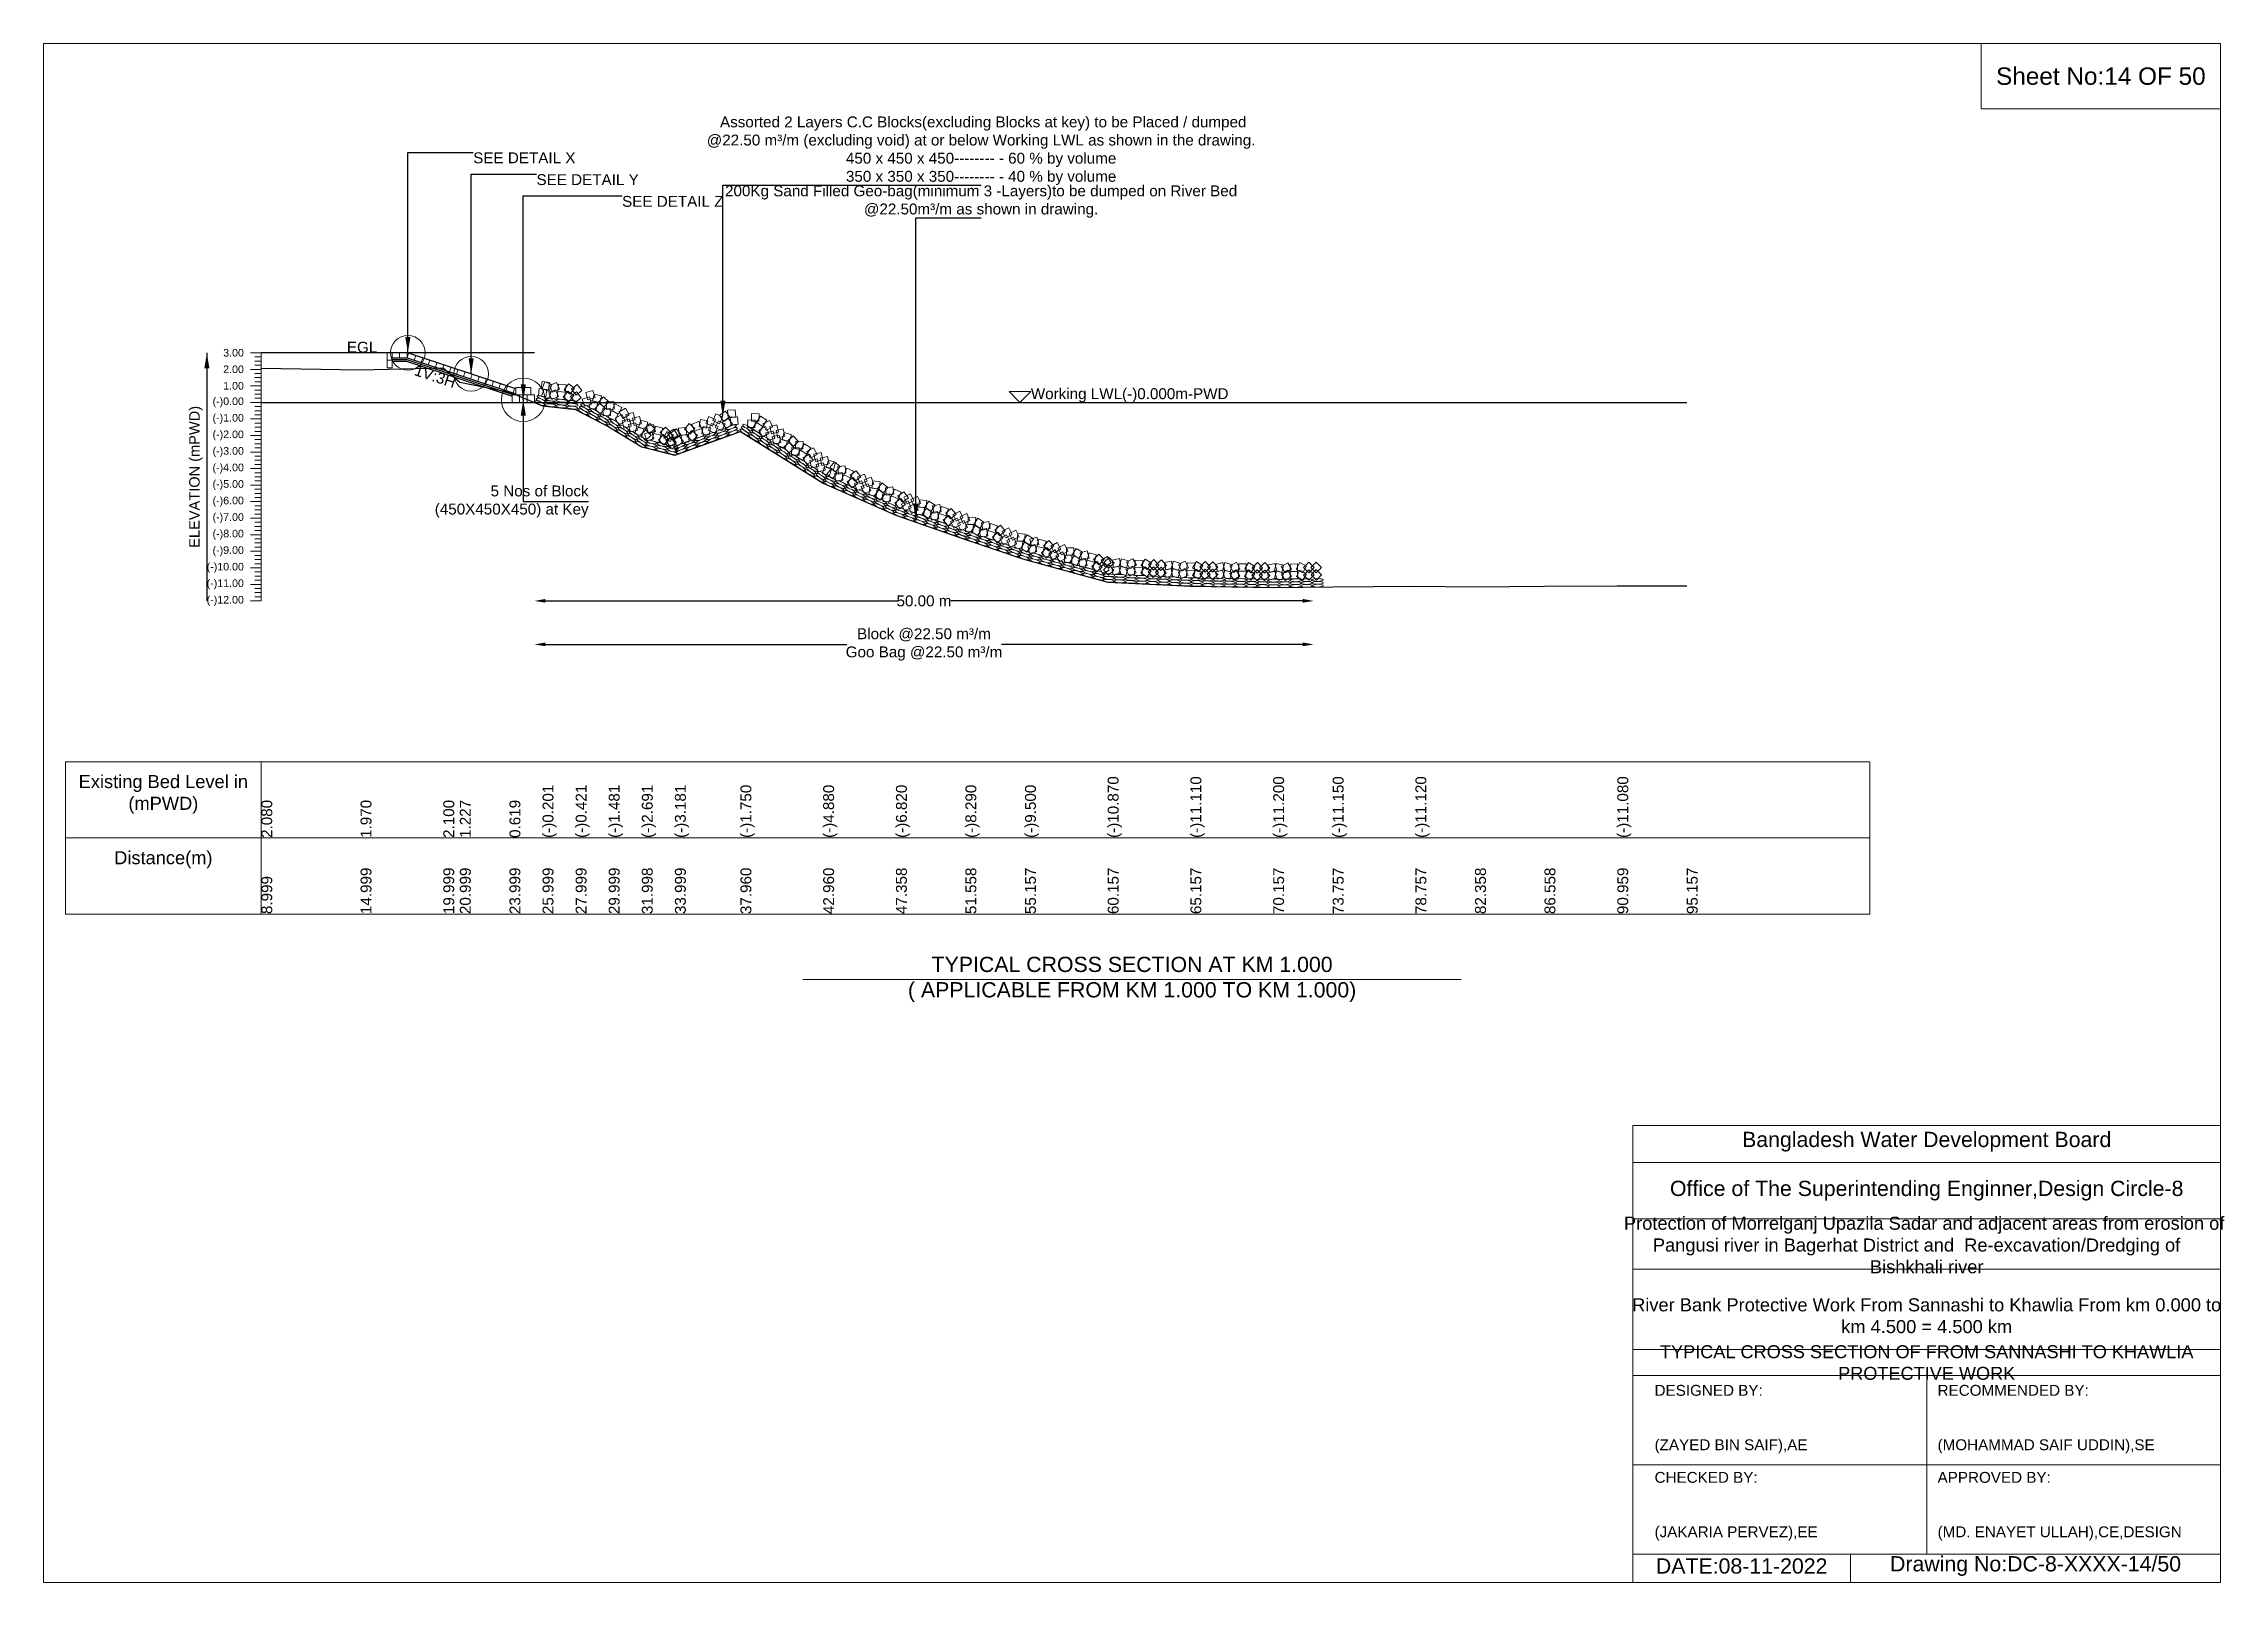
# Model space of a CAD drawing. Header units: inches. Extents: x 89000 to 845017, y -7071 to 0.
# Drawn here: x 295000 to 305017, y -7071 to 0 of the extents above; entities that cross this region are included whole.
import ezdxf

# ---------------------------------------------------------------- set-up
doc = ezdxf.new("R2010")
doc.units = ezdxf.units.IN
doc.header["$LTSCALE"] = 7
doc.header["$MEASUREMENT"] = 0
doc.header["$PDMODE"] = 3
for name, color, linetype, lineweight in [('Cross section Data Border', 7, 'Continuous', 9), ('Cross Section Labels', 7, 'Continuous', 9), ('Existing_Bed_Level for Xsection', 7, 'Continuous', 25), ('Long Section Labels', 7, 'Continuous', 9)]:
    doc.layers.add(name, color=color, linetype=linetype, lineweight=lineweight)
doc.styles.get("Standard").update_dxf_attribs({"font": 'arial.ttf'})
doc.dimstyles.new('Appron Lebeling Style', dxfattribs={"dimtxt": 50, "dimasz": 50, "dimexe": 0.18, "dimexo": 0.0625, "dimgap": 0.09, "dimtad": 0, "dimtih": 1, "dimtoh": 1, "dimdec": 4, "dimzin": 0, "dimdsep": 46, "dimtxsty": 'Standard', "dimcen": 0.09, "dimse1": 1, "dimse2": 1, "dimadec": 0, "dimazin": 0, "dimtfac": 1, "dimtdec": 4, "dimtofl": 0, "dimtmove": 0, "dimatfit": 3, "dimfxl": 1, "dimtolj": 1, "dimtzin": 0, "dimarcsym": 0})
doc.dimstyles.get("Standard").update_dxf_attribs({"dimtxt": 0.18, "dimasz": 0.18, "dimexe": 0.18, "dimexo": 0.0625, "dimgap": 0.09, "dimtad": 0, "dimtih": 1, "dimtoh": 1, "dimdec": 4, "dimzin": 0, "dimdsep": 46, "dimtxsty": 'Standard', "dimcen": 0.09, "dimadec": 0, "dimazin": 0, "dimtfac": 1, "dimtdec": 4, "dimtofl": 0, "dimtmove": 0, "dimatfit": 3, "dimfxl": 1, "dimtolj": 1, "dimtzin": 0, "dimarcsym": 0})

msp = doc.modelspace()

# ---------------------------------------------------------------- texts
at = {"layer": 'Cross section Data Border', "char_height": 60, "width": 800, "attachment_point": 5}
for s, insert in [('Existing Bed Level in (mPWD)', (295550, -3450)), ('Distance(m)', (295550, -3750))]:
    msp.add_mtext(s, dxfattribs=dict(at, insert=insert))
at = {"layer": 'Cross Section Labels'}
for s, insert, char_height, attachment_point in [('Sheet No:14 OF 50', (304450, -150), 80, 5), (' Assorted 2 Layers C.C Blocks(excluding Blocks at key) to be Placed / dumped^J@22.50 m³/m (excluding void) at or below Working LWL as shown in the drawing.^J450 x 450 x 450-------- - 60 % by volume^J350 x 350 x 350-------- - 40 % by volume', (299306.46058, -650), 50, 8), ('SEE DETAIL X', (296973.30439, -500), 50, 1), ('SEE DETAIL Y', (297264.00439, -600), 50, 1), ('SEE DETAIL Z', (297657.30439, -700), 50, 1), ('200Kg Sand Filled Geo-bag(minimum 3 -Layers)to be dumped on River Bed^J@22.50m³/m as shown in drawing.', (299306.46058, -800), 50, 8), ('EGL', (296532.80446, -1420.8), 50, 9), ('Working LWL(-)0.000m-PWD', (299534.70439, -1648.8), 50, 7), ('5 Nos of Block ^J(450X450X450) at Key', (297503.40439, -2104.8), 50, 6), ('TYPICAL CROSS SECTION AT KM 1.000^J( APPLICABLE FROM KM 1.000 TO KM 1.000)', (300000, -4300), 70, 5), ('Bangladesh Water Development Board', (303650, -5046), 70, 5), ('Office of The Superintending Enginner,Design Circle-8', (303650, -5271), 70, 5)]:
    msp.add_mtext(s, dxfattribs=dict(at, insert=insert, char_height=char_height, attachment_point=attachment_point))
at = {"layer": 'Cross Section Labels', "insert": (296806.63773, -1505.29997), "char_height": 50, "attachment_point": 2, "rotation": 341.565051177}
msp.add_mtext('1V:3H', dxfattribs=at)
at = {"layer": 'Cross Section Labels'}
for s, insert, char_height, width, attachment_point in [('Protection of Morrelganj Upazila Sadar and adjacent areas from erosion of  Pangusi river in Bagerhat District and  Re-excavation/Dredging of     Bishkhali river', (303650, -5521), 60, 2800, 5), ('River Bank Protective Work From Sannashi to Khawlia From km 0.000 to km 4.500 = 4.500 km', (303650, -5846), 60, 2700, 5), ('TYPICAL CROSS SECTION OF FROM SANNASHI TO KHAWLIA PROTECTIVE WORK', (303650, -6061), 59.5765532, 2800, 5), ('DESIGNED BY:^J^J^J(ZAYED BIN SAIF),AE', (302400, -6321), 50, 1400, 4), ('RECOMMENDED BY:^J^J^J(MOHAMMAD SAIF UDDIN),SE', (303700, -6321), 50, 1400, 4), ('CHECKED BY:^J^J^J(JAKARIA PERVEZ),EE', (302400, -6721), 50, 1400, 4), ('APPROVED BY:^J^J^J(MD. ENAYET ULLAH),CE,DESIGN', (303700, -6721), 50, 1400, 4), ('DATE:08-11-2022', (302800, -6996), 70, 1400, 5), ('Drawing No:DC-8-XXXX-14/50', (304150, -6996), 70, 2200, 5)]:
    msp.add_mtext(s, dxfattribs=dict(at, insert=insert, char_height=char_height, width=width, attachment_point=attachment_point))
at = {"layer": 'Long Section Labels', "char_height": 35, "attachment_point": 6}
for s, insert in [('3.00', (295920, -1420.8)), ('2.00', (295920, -1496.8)), ('1.00', (295920, -1572.8)), ('(-)0.00', (295920, -1648.8)), ('(-)1.00', (295920, -1724.8)), ('(-)2.00', (295920, -1800.8)), ('(-)3.00', (295920, -1876.8)), ('(-)4.00', (295920, -1952.8)), ('(-)5.00', (295920, -2028.8)), ('(-)6.00', (295920, -2104.8)), ('(-)7.00', (295920, -2180.8)), ('(-)8.00', (295920, -2256.8)), ('(-)10.00', (295920, -2408.8)), ('(-)9.00', (295920, -2332.8)), ('(-)11.00', (295920, -2484.8)), ('(-)12.00', (295920, -2560.8))]:
    msp.add_mtext(s, dxfattribs=dict(at, insert=insert))
at = {"layer": 'Long Section Labels', "rotation": 90}
for s, insert, char_height, attachment_point in [('ELEVATION (mPWD)', (295700, -1990.8), 48, 5), ('(-)10.870', (299887.98765, -3650), 50, 1), ('(-)11.110', (300267.98735, -3650), 50, 1), ('(-)11.200', (300647.98708, -3650), 50, 1), ('(-)11.150', (300921.59111, -3650), 50, 1), ('(-)11.150', (300921.59111, -3650), 50, 1), ('(-)11.120', (301301.59063, -3650), 50, 1), ('(-)11.120', (301301.59063, -3650), 50, 1), ('(-)11.080', (302228.89676, -3650), 50, 1), ('(-)11.080', (302228.89676, -3650), 50, 1), ('2.080', (296000, -3650), 50, 1), ('1.970', (296456.00004, -3650), 50, 1), ('2.100', (296835.96662, -3650), 50, 1), ('1.227', (296911.95446, -3650), 50, 1), ('0.619', (297139.95144, -3650), 50, 1), ('(-)0.201', (297291.96666, -3650), 50, 1), ('(-)0.421', (297443.93625, -3650), 50, 1), ('(-)1.481', (297595.95147, -3650), 50, 1), ('(-)2.691', (297747.92107, -3650), 50, 1), ('(-)3.181', (297899.93629, -3650), 50, 1), ('(-)1.750', (298201.01397, -3650), 50, 1), ('(-)4.880', (298580.98716, -3650), 50, 1), ('(-)6.820', (298915.26599, -3650), 50, 1), ('(-)8.290', (299234.44129, -3650), 50, 1), ('(-)9.500', (299507.98802, -3650), 50, 1), ('14.999', (296456.00004, -4000), 50, 1), ('19.999', (296835.96662, -4000), 50, 1), ('20.999', (296911.95446, -4000), 50, 1), ('23.999', (297139.95144, -4000), 50, 1), ('25.999', (297291.96666, -4000), 50, 1), ('27.999', (297443.93625, -4000), 50, 1), ('29.999', (297595.95147, -4000), 50, 1), ('31.998', (297747.92107, -4000), 50, 1), ('33.999', (297899.93629, -4000), 50, 1), ('37.960', (298201.01397, -4000), 50, 1), ('42.960', (298580.98716, -4000), 50, 1), ('47.358', (298915.26599, -4000), 50, 1), ('51.558', (299234.44129, -4000), 50, 1), ('55.157', (299507.98802, -4000), 50, 1), ('60.157', (299887.98765, -4000), 50, 1), ('65.157', (300267.98735, -4000), 50, 1), ('70.157', (300647.98708, -4000), 50, 1), ('73.757', (300921.59111, -4000), 50, 1), ('78.757', (301301.59063, -4000), 50, 1), ('82.358', (301575.23099, -4000), 50, 1), ('86.558', (301894.41798, -4000), 50, 1), ('90.959', (302228.89676, -4000), 50, 1), ('95.157', (302547.98618, -4000), 50, 1), ('8.999', (296000, -4000), 50, 1)]:
    msp.add_mtext(s, dxfattribs=dict(at, insert=insert, char_height=char_height, attachment_point=attachment_point))

# ---------------------------------------------------------------- blocks, each defined once
blk = doc.blocks.new('*D285')
at = {"layer": 'Cross Section Labels', "color": 0, "lineweight": -2, "transparency": 16777216}
for p, q in [((297305, -2561), (298922, -2561)), ((300784, -2561), (299167, -2561))]:
    blk.add_line(p, q, dxfattribs=at)
at = {"layer": 'Cross Section Labels', "color": 0, "transparency": 16777216}
for points in [[(297305, -2552), (297305, -2569), (297255, -2561)], [(300784, -2552), (300784, -2569), (300834, -2561)]]:
    blk.add_solid(points, dxfattribs=at)
at = {"layer": 'Defpoints', "color": 0, "transparency": 16777216}
for p in [(297255, -1649), (300834, -2497), (300834, -2561)]:
    blk.add_point(p, dxfattribs=at)
at = {"layer": 'Cross Section Labels', "color": 0, "transparency": 16777216, "insert": (299044, -2561), "char_height": 50, "attachment_point": 5}
blk.add_mtext('\\A1;50.00 m', dxfattribs=at)
blk = doc.blocks.new('*D286')
at = {"layer": 'Cross Section Labels', "color": 0, "lineweight": -2, "transparency": 16777216}
for p, q in [((297305, -2761), (298689, -2761)), ((300784, -2761), (299400, -2761))]:
    blk.add_line(p, q, dxfattribs=at)
at = {"layer": 'Cross Section Labels', "color": 0, "transparency": 16777216}
for points in [[(297305, -2752), (297305, -2769), (297255, -2761)], [(300784, -2752), (300784, -2769), (300834, -2761)]]:
    blk.add_solid(points, dxfattribs=at)
at = {"layer": 'Defpoints', "color": 0, "transparency": 16777216}
for p in [(297255, -1649), (300834, -2497), (300834, -2761)]:
    blk.add_point(p, dxfattribs=at)
at = {"layer": 'Cross Section Labels', "color": 0, "transparency": 16777216, "insert": (299044, -2761), "char_height": 50, "attachment_point": 5}
blk.add_mtext('\\A1;Block @22.50 m³/m ^JGoo Bag @22.50 m³/m ', dxfattribs=at)

# ---------------------------------------------------------------- dimensions: what is measured, and where the dimension line sits
at = {"layer": 'Cross Section Labels'}
for base, text, picture, middle in [((300833.61161, -2560.8), '50.00 m', '*D285', (299044.158, -2560.8)), ((300833.61161, -2760.8), 'Block @22.50 m³/m ^JGoo Bag @22.50 m³/m ', '*D286', (299044.158, -2760.8))]:
    dim = msp.add_linear_dim(base=base, p1=(297254.70439, -1648.8), p2=(300833.61161, -2497.42192), text=text, dimstyle='Appron Lebeling Style', dxfattribs=at)
    dim.commit()
    dim.dimension.update_dxf_attribs({"geometry": picture, "text_midpoint": middle})

# ---------------------------------------------------------------- linework, layer by layer
at = {"layer": 'Cross section Data Border'}
msp.add_lwpolyline([(295100, -3300), (303389.03481, -3300), (303389.03481, -4000), (295100, -4000)], close=True, dxfattribs=at)
for points in [[(296000, -3300), (296000, -4000)], [(295100, -3650), (303389.03481, -3650)]]:
    msp.add_lwpolyline(points, dxfattribs=at)
at = {"layer": 'Cross Section Labels'}
for points in [[(295000, 0), (305000, 0), (305000, -7071), (295000, -7071)], [(303900, 0), (305000, 0), (305000, -300), (303900, -300)], [(299484.70439, -1648.8), (299534.70439, -1598.8), (299434.70439, -1598.8)]]:
    msp.add_lwpolyline(points, close=True, dxfattribs=at)
for points in [[(298488, -4300), (300000, -4300), (301512, -4300)], [(302300, -7071), (302300, -4971), (305000, -4971)], [(302300, -5141), (305000, -5141)], [(302300, -5401), (305000, -5401)], [(302300, -5631), (305000, -5631)], [(302300, -6001), (305000, -6001)], [(302300, -6121), (305000, -6121)], [(303650, -6121), (303650, -6941)], [(302300, -6531), (305000, -6531)], [(302300, -6941), (305000, -6941)], [(303300, -6941), (303300, -7071)]]:
    msp.add_lwpolyline(points, dxfattribs=at)
for centre, radius in [((296673.30439, -1420.8), 80), ((296964.00439, -1517.7), 80), ((297203.40439, -1637.4), 100)]:
    msp.add_circle(centre, radius, dxfattribs=at)
at = {"layer": 'Existing_Bed_Level for Xsection'}
for points in [[(297254.70439, -1420.8), (296000, -1420.8)], [(296000, -1490.72), (296456.00004, -1499.08), (296835.96662, -1489.2), (296911.95446, -1555.548), (297139.95144, -1601.756), (297291.96666, -1664.076), (297443.93625, -1680.796), (297595.95147, -1761.356), (297747.92107, -1853.316), (297899.93629, -1890.556), (298201.01397, -1781.8), (298580.98716, -2019.68), (298915.26599, -2167.12), (299234.44129, -2278.84), (299507.98802, -2370.8), (299887.98765, -2474.92), (300267.98735, -2493.16), (300647.98708, -2500), (300921.59111, -2496.2), (301301.59063, -2493.92), (301575.23099, -2496.2), (301894.41798, -2493.92), (302228.89676, -2490.88), (302547.98618, -2490.88)], [(297169.20439, -1586.1), (296676.81445, -1421.97002), (296673.30439, -1420.8), (296669.60446, -1420.8), (296601.20446, -1420.8)], [(296601.20446, -1443.6), (296669.60446, -1443.6), (297169.20439, -1610.13331)], [(296601.20446, -1451.2), (296668.37115, -1451.2), (297158.57115, -1614.6)], [(296601.20446, -1458.8), (296667.13784, -1458.8), (297152.10439, -1620.45552)], [(296000, -1648.8), (302547.98618, -1648.8)]]:
    msp.add_lwpolyline(points, dxfattribs=at)
at = {"layer": 'Long Section Labels'}
for points in [[(296000, -1420.8), (295950, -1420.8)], [(296000, -1496.8), (295950, -1496.8)], [(296000, -1439.8), (295970, -1439.8)], [(296000, -1458.8), (295970, -1458.8)], [(296000, -1477.8), (295970, -1477.8)], [(296000, -2560.8), (296000, -2484.8), (296000, -2408.8), (296000, -2332.8), (296000, -2256.8), (296000, -2180.8), (296000, -2104.8), (296000, -2028.8), (296000, -1952.8), (296000, -1876.8), (296000, -1800.8), (296000, -1724.8), (296000, -1648.8), (296000, -1572.8), (296000, -1496.8), (296000, -1420.8)], [(296000, -1572.8), (295950, -1572.8)], [(296000, -1515.8), (295970, -1515.8)], [(296000, -1534.8), (295970, -1534.8)], [(296000, -1553.8), (295970, -1553.8)], [(296000, -1591.8), (295970, -1591.8)], [(296000, -1648.8), (295950, -1648.8)], [(296000, -1610.8), (295970, -1610.8)], [(296000, -1629.8), (295970, -1629.8)], [(296000, -1667.8), (295970, -1667.8)], [(296000, -1686.8), (295970, -1686.8)], [(296000, -1724.8), (295950, -1724.8)], [(296000, -1800.8), (295950, -1800.8)], [(296000, -1705.8), (295970, -1705.8)], [(296000, -1743.8), (295970, -1743.8)], [(296000, -1762.8), (295970, -1762.8)], [(296000, -1781.8), (295970, -1781.8)], [(296000, -1876.8), (295950, -1876.8)], [(296000, -1819.8), (295970, -1819.8)], [(296000, -1838.8), (295970, -1838.8)], [(296000, -1857.8), (295970, -1857.8)], [(296000, -1895.8), (295970, -1895.8)], [(296000, -1952.8), (295950, -1952.8)], [(296000, -1914.8), (295970, -1914.8)], [(296000, -1933.8), (295970, -1933.8)], [(296000, -1971.8), (295970, -1971.8)], [(296000, -1990.8), (295970, -1990.8)], [(296000, -2028.8), (295950, -2028.8)], [(296000, -2009.8), (295970, -2009.8)], [(296000, -2047.8), (295970, -2047.8)], [(296000, -2066.8), (295970, -2066.8)], [(296000, -2085.8), (295970, -2085.8)], [(296000, -2104.8), (295950, -2104.8)], [(296000, -2180.8), (295950, -2180.8)], [(296000, -2123.8), (295970, -2123.8)], [(296000, -2142.8), (295970, -2142.8)], [(296000, -2161.8), (295970, -2161.8)], [(296000, -2199.8), (295970, -2199.8)], [(296000, -2256.8), (295950, -2256.8)], [(296000, -2218.8), (295970, -2218.8)], [(296000, -2237.8), (295970, -2237.8)], [(296000, -2275.8), (295970, -2275.8)], [(296000, -2294.8), (295970, -2294.8)], [(296000, -2332.8), (295950, -2332.8)], [(296000, -2313.8), (295970, -2313.8)], [(296000, -2351.8), (295970, -2351.8)], [(296000, -2370.8), (295970, -2370.8)], [(296000, -2389.8), (295970, -2389.8)], [(296000, -2408.8), (295950, -2408.8)], [(296000, -2484.8), (295950, -2484.8)], [(296000, -2427.8), (295970, -2427.8)], [(296000, -2446.8), (295970, -2446.8)], [(296000, -2465.8), (295970, -2465.8)], [(296000, -2503.8), (295970, -2503.8)], [(296000, -2560.8), (295950, -2560.8)], [(296000, -2522.8), (295970, -2522.8)], [(296000, -2541.8), (295970, -2541.8)]]:
    msp.add_lwpolyline(points, dxfattribs=at)
for points in [[(296601.20446, -1420.8), (296578.40446, -1420.8), (296578.40446, -1455), (296601.20446, -1455)], [(296601.20446, -1455), (296578.40446, -1455), (296578.40446, -1489.2), (296601.20446, -1489.2)], [(296635.40446, -1420.8), (296601.20446, -1420.8), (296601.20446, -1443.6), (296635.40446, -1443.6)], [(296669.60446, -1420.8), (296635.40446, -1420.8), (296635.40446, -1443.6), (296669.60446, -1443.6)], [(296709.25942, -1432.78501), (296676.81445, -1421.97002), (296669.60446, -1443.6), (296702.04943, -1454.41499)], [(296741.70439, -1443.6), (296709.25942, -1432.78501), (296702.04943, -1454.41499), (296734.4944, -1465.22998)], [(296774.14936, -1454.41499), (296741.70439, -1443.6), (296734.4944, -1465.22998), (296766.93936, -1476.04497)], [(296806.59433, -1465.22998), (296774.14936, -1454.41499), (296766.93936, -1476.04497), (296799.38433, -1486.85996)], [(296839.0393, -1476.04497), (296806.59433, -1465.22998), (296799.38433, -1486.85996), (296831.8293, -1497.67495)], [(296871.48426, -1486.85996), (296839.0393, -1476.04497), (296831.8293, -1497.67495), (296864.27427, -1508.48994)], [(296903.92923, -1497.67495), (296871.48426, -1486.85996), (296864.27427, -1508.48994), (296896.71924, -1519.30493)], [(296936.3742, -1508.48994), (296903.92923, -1497.67495), (296896.71924, -1519.30493), (296929.16421, -1530.11992)], [(296968.81917, -1519.30493), (296936.3742, -1508.48994), (296929.16421, -1530.11992), (296961.60918, -1540.93491)], [(297001.26414, -1530.11992), (296968.81917, -1519.30493), (296961.60918, -1540.93491), (296994.05415, -1551.7499)], [(297033.70911, -1540.93491), (297001.26414, -1530.11992), (296994.05415, -1551.7499), (297026.49912, -1562.56489)], [(297066.15408, -1551.7499), (297033.70911, -1540.93491), (297026.49912, -1562.56489), (297058.94408, -1573.37988)], [(297098.59905, -1562.56489), (297066.15408, -1551.7499), (297058.94408, -1573.37988), (297091.38905, -1584.19486)], [(297131.04401, -1573.37988), (297098.59905, -1562.56489), (297091.38905, -1584.19486), (297123.83402, -1595.00985)], [(297163.48898, -1584.19486), (297131.04401, -1573.37988), (297123.83402, -1595.00985), (297156.27899, -1605.82484)], [(297203.40439, -1580.4), (297169.20439, -1580.4), (297169.20439, -1614.6), (297203.40439, -1614.6)], [(297237.60439, -1580.4), (297203.40439, -1580.4), (297203.40439, -1614.6), (297237.60439, -1614.6)], [(297310.84435, -1588.80584), (297276.92005, -1584.472), (297272.58621, -1618.3963), (297306.51051, -1622.73014)], [(297323.81712, -1557.16177), (297289.89282, -1552.82793), (297285.55898, -1586.75223), (297319.48328, -1591.08607)], [(297331.17932, -1600.03292), (297299.31332, -1587.61527), (297286.89567, -1619.48127), (297318.76167, -1631.89892)], [(297334.9195, -1566.03805), (297303.0535, -1553.6204), (297290.63585, -1585.4864), (297322.50185, -1597.90405)], [(297351.82194, -1590.96811), (297320.50319, -1604.7077), (297334.24278, -1636.02645), (297365.56153, -1622.28686)], [(297355.56212, -1556.97325), (297324.24338, -1570.71284), (297337.98297, -1602.03158), (297369.30171, -1588.29199)], [(297395.89475, -1602.11012), (297361.89989, -1598.36994), (297358.1597, -1632.36481), (297392.15457, -1636.10499)], [(297399.63494, -1568.11525), (297365.64007, -1564.37507), (297361.89989, -1598.36994), (297395.89475, -1602.11012)], [(297434.92332, -1617.29643), (297407.34088, -1597.07642), (297387.12087, -1624.65886), (297414.70331, -1644.87887)], [(297438.66351, -1583.30157), (297411.08107, -1563.08155), (297390.86105, -1590.66399), (297418.44349, -1610.88401)], [(297447.67124, -1600.68088), (297420.98002, -1622.06355), (297442.36268, -1648.75478), (297469.05391, -1627.37211)], [(297451.41143, -1566.68602), (297424.7202, -1588.06868), (297446.10287, -1614.75991), (297472.79409, -1593.37724)], [(297533.22906, -1626.18072), (297523.17197, -1593.49288), (297490.48413, -1603.54997), (297500.54122, -1636.23781)], [(297186.30439, -1614.6), (297152.10439, -1614.6), (297152.10439, -1648.8), (297186.30439, -1648.8)], [(297220.50439, -1614.6), (297186.30439, -1614.6), (297186.30439, -1648.8), (297220.50439, -1648.8)], [(297254.70439, -1614.6), (297220.50439, -1614.6), (297220.50439, -1648.8), (297254.70439, -1648.8)], [(297517.21467, -1656.39957), (297507.15758, -1623.71173), (297474.46974, -1633.76882), (297484.52683, -1666.45666)], [(297546.54924, -1648.25123), (297513.2137, -1640.61042), (297505.57289, -1673.94595), (297538.90843, -1681.58676)], [(297562.56363, -1618.03237), (297529.22809, -1610.39156), (297521.58728, -1643.7271), (297554.92282, -1651.36791)], [(297580.44723, -1676.24062), (297555.40756, -1652.94567), (297532.11261, -1677.98534), (297557.15228, -1701.28029)], [(297596.46163, -1646.02176), (297571.42195, -1622.72681), (297548.127, -1647.76648), (297573.16667, -1671.06144)], [(297602.97785, -1675.42821), (297568.79962, -1676.6483), (297570.01971, -1710.82653), (297604.19794, -1709.60644)], [(297618.99224, -1645.20935), (297584.81401, -1646.42945), (297586.0341, -1680.60768), (297620.21233, -1679.38758)], [(297639.83426, -1702.03953), (297609.6154, -1686.02514), (297593.60101, -1716.24399), (297623.81987, -1732.25838)], [(297655.84865, -1671.82067), (297625.62979, -1655.80628), (297609.6154, -1686.02514), (297639.83426, -1702.03953)], [(297689.84643, -1705.57656), (297673.34154, -1675.62279), (297643.38776, -1692.12768), (297659.89265, -1722.08145)], [(297708.40517, -1695.87301), (297675.19212, -1704.02979), (297683.34891, -1737.24285), (297716.56196, -1729.08606)], [(298118.89855, -1715.6962), (298087.93224, -1701.17975), (298073.41579, -1732.14607), (298104.38211, -1746.66251)], [(298132.57536, -1688.49588), (298104.51673, -1708.04973), (298124.07058, -1736.10837), (298152.12921, -1716.55452)], [(298176.08199, -1682.19876), (298142.00441, -1685.0899), (298144.89555, -1719.16748), (298178.97313, -1716.27633)], [(298286.55348, -1701.544), (298252.37607, -1700.30111), (298251.13318, -1734.47852), (298285.31059, -1735.72141)], [(297672.14062, -1734.83651), (297655.63573, -1704.88273), (297625.68195, -1721.38762), (297642.18684, -1751.3414)], [(297690.69937, -1725.13295), (297657.48631, -1733.28974), (297665.6431, -1766.50279), (297698.85615, -1758.34601)], [(297728.12607, -1776.03534), (297719.94283, -1742.82879), (297686.73629, -1751.01202), (297694.91952, -1784.21857)], [(297745.83187, -1746.77539), (297737.64864, -1713.56885), (297704.4421, -1721.75208), (297712.62533, -1754.95862)], [(297757.87628, -1769.5672), (297725.02884, -1760.04433), (297715.50596, -1792.89177), (297748.35341, -1802.41465)], [(297775.58209, -1740.30726), (297742.73464, -1730.78438), (297733.21177, -1763.63183), (297766.05921, -1773.15471)], [(297790.1289, -1799.43774), (297766.45351, -1774.75746), (297741.77323, -1798.43285), (297765.44862, -1823.11313)], [(297807.83471, -1770.1778), (297784.15932, -1745.49752), (297759.47904, -1769.1729), (297783.15443, -1793.85318)], [(297793.71772, -1782.97743), (297760.87579, -1792.51934), (297770.4177, -1825.36126), (297803.25962, -1815.81935)], [(297801.85525, -1749.75966), (297769.01333, -1759.30156), (297778.55524, -1792.14349), (297811.39716, -1782.60158)], [(297835.96314, -1799.76677), (297802.74536, -1791.62923), (297794.60782, -1824.847), (297827.8256, -1832.98454)], [(297844.10068, -1766.549), (297810.8829, -1758.41146), (297802.74536, -1791.62923), (297835.96314, -1799.76677)], [(297872.68037, -1819.90872), (297847.96754, -1796.26731), (297824.32614, -1820.98013), (297849.03896, -1844.62154)], [(297880.81791, -1786.69094), (297856.10508, -1763.04953), (297832.46367, -1787.76236), (297857.1765, -1811.40377)], [(297893.73796, -1797.02925), (297862.77164, -1782.5128), (297848.25519, -1813.47912), (297879.22151, -1827.99556)], [(297895.62203, -1771.87797), (297866.37235, -1789.60073), (297884.0951, -1818.85041), (297913.34479, -1801.12765)], [(297907.41477, -1769.82893), (297879.35613, -1789.38278), (297898.90998, -1817.44142), (297926.96862, -1797.88757)], [(297919.03377, -1801.99473), (297890.97514, -1821.54858), (297910.52899, -1849.60722), (297938.58762, -1830.05337)], [(297950.92139, -1763.53181), (297916.84381, -1766.42295), (297919.73495, -1800.50053), (297953.81253, -1797.60939)], [(297962.5404, -1795.69761), (297928.46282, -1798.58875), (297931.35396, -1832.66633), (297965.43154, -1829.77519)], [(297965.45922, -1746.29986), (297943.39667, -1772.43191), (297969.52872, -1794.49446), (297991.59127, -1768.36241)], [(297977.07823, -1778.46566), (297955.01568, -1804.59771), (297981.14773, -1826.66026), (298003.21028, -1800.52821)], [(298009.93317, -1736.88575), (297977.76737, -1748.50476), (297989.38638, -1780.67056), (298021.55218, -1769.05155)], [(298021.55218, -1769.05155), (297989.38638, -1780.67056), (298001.00538, -1812.83636), (298033.17118, -1801.21735)], [(298051.66052, -1733.32459), (298017.99101, -1727.3242), (298011.99063, -1760.9937), (298045.66013, -1766.99409)], [(298063.27952, -1765.49039), (298029.61002, -1759.49), (298023.60964, -1793.1595), (298057.27914, -1799.15989)], [(298055.78455, -1712.79221), (298041.24345, -1743.74696), (298072.19819, -1758.28806), (298086.7393, -1727.33332)], [(298067.40356, -1744.95801), (298052.86245, -1775.91276), (298083.8172, -1790.45386), (298098.3583, -1759.49912)], [(298130.51756, -1747.862), (298099.55124, -1733.34555), (298085.0348, -1764.31187), (298116.00111, -1778.82831)], [(298144.19437, -1720.66168), (298116.13574, -1740.21553), (298135.68959, -1768.27417), (298163.74822, -1748.72032)], [(298187.701, -1714.36456), (298153.62342, -1717.2557), (298156.51456, -1751.33328), (298190.59214, -1748.44213)], [(298268.40575, -1730.53193), (298234.22834, -1729.28904), (298232.98545, -1763.46645), (298267.16286, -1764.70934)], [(298303.25136, -1759.72681), (298274.26343, -1741.57909), (298256.11571, -1770.56702), (298285.10364, -1788.71474)], [(298321.39908, -1730.73888), (298292.41115, -1712.59116), (298274.26343, -1741.57909), (298303.25136, -1759.72681)], [(298331.79609, -1790.37076), (298315.74758, -1760.17001), (298285.54683, -1776.21852), (298301.59534, -1806.41927)], [(298349.94382, -1761.38283), (298333.89531, -1731.18208), (298303.69456, -1747.23059), (298319.74307, -1777.43134)], [(298350.49993, -1780.94991), (298317.16694, -1788.60183), (298324.81885, -1821.93482), (298358.15184, -1814.2829)], [(298368.64766, -1751.96198), (298335.31467, -1759.6139), (298342.96658, -1792.94689), (298376.29957, -1785.29497)], [(298387.14999, -1832.41431), (298379.47154, -1799.08742), (298346.14465, -1806.76587), (298353.82311, -1840.09276)], [(298405.29772, -1803.42638), (298397.61926, -1770.09949), (298364.29238, -1777.77794), (298371.97083, -1811.10483)], [(298435.14265, -1797.41038), (298402.44347, -1787.39021), (298392.42331, -1820.08939), (298425.12248, -1830.10956)], [(298466.93833, -1827.76684), (298443.64014, -1802.73018), (298418.60348, -1826.02838), (298441.90167, -1851.06503)], [(297887.48449, -1805.09574), (297858.23481, -1822.8185), (297875.95756, -1852.06818), (297905.20725, -1834.34543)], [(297905.35696, -1829.19505), (297874.39065, -1814.6786), (297859.8742, -1845.64492), (297890.84052, -1860.16136)], [(298416.99493, -1826.39831), (298384.29575, -1816.37814), (298374.27558, -1849.07732), (298406.97476, -1859.09749)], [(298448.79061, -1856.75477), (298425.49242, -1831.71811), (298400.45576, -1855.01631), (298423.75395, -1880.05296)], [(298471.32126, -1857.566), (298437.14386, -1856.32311), (298435.90096, -1890.50052), (298470.07837, -1891.74341)], [(298489.46899, -1828.57807), (298455.29158, -1827.33518), (298454.04869, -1861.51259), (298488.2261, -1862.75548)], [(298506.16687, -1886.76089), (298477.17894, -1868.61316), (298459.03122, -1897.60109), (298488.01915, -1915.74882)], [(298524.3146, -1857.77295), (298495.32667, -1839.62523), (298477.17894, -1868.61316), (298506.16687, -1886.76089)], [(298534.7116, -1917.40483), (298518.6631, -1887.20408), (298488.46234, -1903.25259), (298504.51085, -1933.45334)], [(298552.85933, -1888.4169), (298536.81082, -1858.21615), (298506.61007, -1874.26466), (298522.65858, -1904.46541)], [(298571.56317, -1878.99606), (298538.23018, -1886.64797), (298545.88209, -1919.98096), (298579.21508, -1912.32905)], [(298608.21323, -1930.46045), (298600.53478, -1897.13356), (298567.20789, -1904.81201), (298574.88634, -1938.1389)], [(298553.41544, -1907.98399), (298520.08245, -1915.6359), (298527.73437, -1948.96889), (298561.06736, -1941.31698)], [(298590.0655, -1959.44838), (298582.38705, -1926.12149), (298549.06016, -1933.79994), (298556.73862, -1967.12683)], [(298619.91044, -1953.43238), (298587.21126, -1943.41221), (298577.19109, -1976.11139), (298609.89027, -1986.13156)], [(298638.05816, -1924.44445), (298605.35898, -1914.42428), (298595.33882, -1947.12346), (298628.03799, -1957.14363)], [(298645.82607, -1974.01534), (298619.17731, -1952.57977), (298597.74175, -1979.22854), (298624.39051, -2000.6641)], [(298659.62775, -1942.7239), (298632.97899, -1921.28834), (298611.54343, -1947.93711), (298638.19219, -1969.37267)], [(298668.24008, -1971.58613), (298634.23786, -1975.25888), (298637.91061, -2009.2611), (298671.91283, -2005.58835)], [(298682.04175, -1940.2947), (298648.03953, -1943.96745), (298651.71229, -1977.96967), (298685.71451, -1974.29692)], [(298706.91333, -1995.48042), (298675.6219, -1981.67874), (298661.82022, -2012.97017), (298693.11165, -2026.77185)], [(298720.71501, -1964.18899), (298689.42358, -1950.38731), (298675.6219, -1981.67874), (298706.91333, -1995.48042)], [(298739.55874, -2021.71265), (298719.34389, -1994.12643), (298691.75767, -2014.34129), (298711.97252, -2041.92751)], [(298753.36042, -1990.42122), (298733.14556, -1962.835), (298705.55934, -1983.04986), (298725.7742, -2010.63608)], [(298770.51938, -1978.41472), (298738.62882, -1990.76915), (298750.98325, -2022.65971), (298782.87381, -2010.30529)], [(298814.17301, -2024.08935), (298801.7932, -1992.20863), (298769.91248, -2004.58845), (298782.2923, -2036.46916)], [(298756.71771, -2009.70615), (298724.82714, -2022.06058), (298737.18157, -2053.95115), (298769.07213, -2041.59672)], [(298800.37134, -2055.38078), (298787.99152, -2023.50006), (298756.1108, -2035.87988), (298768.49062, -2067.76059)], [(298829.04459, -2045.14571), (298795.24621, -2039.91991), (298790.02041, -2073.7183), (298823.81879, -2078.9441)], [(298842.84627, -2013.85428), (298809.04788, -2008.62848), (298803.82208, -2042.42687), (298837.62047, -2047.65267)], [(298864.8661, -2070.62708), (298838.21733, -2049.19152), (298816.78177, -2075.84028), (298843.43053, -2097.27585)], [(298878.66777, -2039.33565), (298852.01901, -2017.90009), (298830.58345, -2044.54885), (298857.23221, -2065.98442)], [(298887.2801, -2068.19788), (298853.27788, -2071.87063), (298856.95063, -2105.87285), (298890.95285, -2102.20009)], [(298901.08177, -2036.90644), (298867.07956, -2040.5792), (298870.75231, -2074.58142), (298904.75453, -2070.90866)], [(298925.95335, -2092.09216), (298894.66192, -2078.29048), (298880.86024, -2109.58192), (298912.15167, -2123.38359)], [(298939.75503, -2060.80073), (298908.4636, -2046.99905), (298894.66192, -2078.29048), (298925.95335, -2092.09216)], [(298958.59876, -2118.3244), (298938.38391, -2090.73818), (298910.79769, -2110.95304), (298931.01254, -2138.53926)], [(298972.40044, -2087.03297), (298952.18559, -2059.44675), (298924.59937, -2079.6616), (298944.81422, -2107.24782)], [(298970.7901, -2101.75014), (298939.96958, -2116.57362), (298954.79306, -2147.39414), (298985.61358, -2132.57066)], [(298982.08886, -2069.47045), (298951.26834, -2084.29393), (298966.09182, -2115.11445), (298996.91234, -2100.29097)], [(299029.19839, -2111.57156), (299014.35037, -2080.76285), (298983.54166, -2095.61087), (298998.38968, -2126.41958)], [(299056.97819, -2099.11383), (299022.87356, -2096.5615), (299020.32123, -2130.66613), (299054.42586, -2133.21846)], [(299094.6922, -2121.69997), (299066.44062, -2102.42594), (299047.16659, -2130.67752), (299075.41817, -2149.95155)], [(299017.89962, -2143.85124), (299003.05161, -2113.04254), (298972.2429, -2127.89056), (298987.09092, -2158.69926)], [(299045.67942, -2131.39351), (299011.5748, -2128.84118), (299009.02247, -2162.94581), (299043.12709, -2165.49814)], [(299083.39343, -2153.97965), (299055.14186, -2134.70562), (299035.86782, -2162.9572), (299064.1194, -2182.23123)], [(299105.54706, -2149.79573), (299071.93886, -2156.13044), (299078.27356, -2189.73864), (299111.88177, -2183.40394)], [(299116.84583, -2117.51605), (299083.23762, -2123.85075), (299089.57232, -2157.45896), (299123.18053, -2151.12426)], [(299145.97922, -2170.57549), (299113.69954, -2159.27673), (299102.40077, -2191.55641), (299134.68045, -2202.85518)], [(299157.27798, -2138.29581), (299124.9983, -2126.99705), (299113.69954, -2159.27673), (299145.97922, -2170.57549)], [(299180.58601, -2194.15988), (299158.26485, -2168.24839), (299132.35335, -2190.56955), (299154.67451, -2216.48105)], [(299191.88477, -2161.8802), (299169.56361, -2135.9687), (299143.65211, -2158.28987), (299165.97327, -2184.20136)], [(299196.74788, -2180.84148), (299165.92736, -2195.66496), (299180.75084, -2226.48548), (299211.57136, -2211.662)], [(299208.04664, -2148.5618), (299177.22612, -2163.38528), (299192.04961, -2194.2058), (299222.87012, -2179.38232)], [(299243.85741, -2222.94259), (299229.00939, -2192.13388), (299198.20068, -2206.9819), (299213.0487, -2237.7906)], [(299255.15617, -2190.6629), (299240.30815, -2159.8542), (299209.49945, -2174.70222), (299224.34746, -2205.51092)], [(299281.68524, -2177.61199), (299247.55161, -2175.48245), (299245.42208, -2209.61609), (299279.55571, -2211.74562)], [(299319.67623, -2199.72906), (299291.18799, -2180.80659), (299272.26551, -2209.29483), (299300.75376, -2228.2173)], [(299341.77632, -2195.27095), (299308.24919, -2202.02162), (299314.99985, -2235.54875), (299348.52698, -2228.79808)], [(299270.78734, -2210.0292), (299236.6537, -2207.89967), (299234.52417, -2242.0333), (299268.65781, -2244.16283)], [(299308.77833, -2232.14628), (299280.29008, -2213.2238), (299261.36761, -2241.71204), (299289.85585, -2260.63452)], [(299330.87841, -2227.68816), (299297.35128, -2234.43883), (299304.10195, -2267.96596), (299337.62908, -2261.2153)], [(299371.56495, -2247.96532), (299339.14774, -2237.06741), (299328.24983, -2269.48462), (299360.66704, -2280.38253)], [(299382.46286, -2215.54811), (299350.04564, -2204.6502), (299339.14774, -2237.06741), (299371.56495, -2247.96532)], [(299406.46132, -2271.11907), (299383.8208, -2245.48615), (299358.18788, -2268.12668), (299380.82841, -2293.7596)], [(299417.35923, -2238.70186), (299394.7187, -2213.06894), (299369.08579, -2235.70947), (299391.72631, -2261.34239)], [(299422.45692, -2257.60142), (299391.82245, -2272.80567), (299407.0267, -2303.44015), (299437.66117, -2288.2359)], [(299433.35483, -2225.18421), (299402.72036, -2240.38846), (299417.92461, -2271.02293), (299448.55908, -2255.81868)], [(299470.08452, -2299.11555), (299454.85588, -2268.4932), (299424.23353, -2283.72184), (299439.46217, -2314.34419)], [(299480.98243, -2266.69834), (299465.75379, -2236.07598), (299435.13144, -2251.30462), (299450.36008, -2281.92698)], [(299497.70782, -2286.31455), (299463.57418, -2284.18502), (299461.44465, -2318.31865), (299495.57829, -2320.44818)], [(299508.60573, -2253.89733), (299474.47209, -2251.7678), (299472.34256, -2285.90144), (299506.4762, -2288.03097)], [(299535.69881, -2308.43162), (299507.21057, -2289.50915), (299488.28809, -2317.99739), (299516.77633, -2336.91986)], [(299546.59672, -2276.01441), (299518.10847, -2257.09194), (299499.186, -2285.58018), (299527.67424, -2304.50265)], [(299553.91994, -2301.2503), (299520.83072, -2309.89574), (299529.47616, -2342.98495), (299562.56538, -2334.33952)], [(299562.95763, -2268.26606), (299529.86841, -2276.9115), (299538.51385, -2310.00071), (299571.60307, -2301.35527)], [(299604.73095, -2286.1978), (299571.74671, -2277.16011), (299562.70901, -2310.14435), (299595.69326, -2319.18204)], [(299640.88697, -2307.33061), (299616.82606, -2283.02602), (299592.52148, -2307.08692), (299616.58238, -2331.39151)], [(299656.08836, -2292.92562), (299626.36763, -2309.84656), (299643.28856, -2339.56729), (299673.0093, -2322.64636)], [(299705.99863, -2331.66547), (299689.05403, -2301.95822), (299659.34678, -2318.90282), (299676.29138, -2348.61007)], [(299595.69326, -2319.18204), (299562.70901, -2310.14435), (299553.67132, -2343.12859), (299586.65557, -2352.16628)], [(299631.84928, -2340.31485), (299607.78837, -2316.01026), (299583.48379, -2340.07116), (299607.54469, -2364.37575)], [(299647.05067, -2325.90986), (299617.32994, -2342.8308), (299634.25087, -2372.55153), (299663.97161, -2355.6306)], [(299696.96094, -2364.64971), (299680.01634, -2334.94247), (299650.30909, -2351.88706), (299667.25369, -2381.59431)], [(299723.81197, -2350.2993), (299689.61247, -2350.11337), (299689.42654, -2384.31286), (299723.62604, -2384.49879)], [(299732.84966, -2317.31506), (299698.65016, -2317.12913), (299698.46423, -2351.32862), (299732.66373, -2351.51455)], [(299762.99867, -2370.22121), (299733.48093, -2352.9486), (299716.20832, -2382.46633), (299745.72606, -2399.73894)], [(299772.03636, -2337.23696), (299742.51862, -2319.96435), (299725.24601, -2349.48209), (299754.76375, -2366.7547)], [(299784.80962, -2364.51413), (299751.72041, -2373.15957), (299760.36585, -2406.24879), (299793.45506, -2397.60335)], [(299793.84732, -2331.52989), (299760.7581, -2340.17533), (299769.40354, -2373.26455), (299802.49275, -2364.61911)], [(299826.58294, -2382.44588), (299793.5987, -2373.40819), (299784.56101, -2406.39243), (299817.54525, -2415.43012)], [(299835.62063, -2349.46164), (299802.63639, -2340.42394), (299793.5987, -2373.40819), (299826.58294, -2382.44588)], [(299862.73896, -2403.57868), (299838.67806, -2379.2741), (299814.37347, -2403.335), (299838.43437, -2427.63959)], [(299871.77665, -2370.59444), (299847.71575, -2346.28986), (299823.41116, -2370.35076), (299847.47207, -2394.65535)], [(299877.94036, -2389.1737), (299848.21962, -2406.09463), (299865.14056, -2435.81537), (299894.86129, -2418.89443)], [(299886.97805, -2356.18946), (299857.25731, -2373.11039), (299874.17825, -2402.83113), (299903.89898, -2385.91019)], [(299916.66036, -2420.36234), (299893.6545, -2395.0568), (299868.34896, -2418.06267), (299891.35483, -2443.3682)], [(299918.30008, -2386.20167), (299895.29421, -2360.89613), (299869.98867, -2383.902), (299892.99454, -2409.20753)], [(299939.74299, -2400.51027), (299906.32338, -2407.77456), (299913.58768, -2441.19417), (299947.00728, -2433.92987)], [(299941.3827, -2366.3496), (299907.96309, -2373.61389), (299915.22739, -2407.0335), (299948.64699, -2399.7692)], [(299982.327, -2411.42274), (299949.75681, -2400.99093), (299939.325, -2433.56112), (299971.89519, -2443.99293)], [(299983.96671, -2377.26207), (299951.39652, -2366.83026), (299940.96471, -2399.40045), (299973.53491, -2409.83226)], [(300002.37224, -2401.10398), (299971.95901, -2416.74607), (299987.6011, -2447.15931), (300018.01433, -2431.51721)], [(300004.01195, -2366.94331), (299973.59872, -2382.5854), (299989.24081, -2412.99864), (300019.65405, -2397.35654)], [(300048.68724, -2375.35021), (300014.52657, -2373.7105), (300012.88686, -2407.87117), (300047.04753, -2409.51088)], [(300086.93719, -2422.26503), (300058.16197, -2403.78189), (300039.67883, -2432.55711), (300068.45405, -2451.04025)], [(300088.5769, -2388.10436), (300059.80168, -2369.62122), (300041.31854, -2398.39644), (300070.09376, -2416.87958)], [(300100.27746, -2370.73534), (300074.95361, -2393.72104), (300097.93932, -2419.04489), (300123.26317, -2396.05918)], [(300157.42476, -2397.67966), (300134.4189, -2372.37413), (300109.11336, -2395.37999), (300132.11923, -2420.68553)], [(300180.50739, -2377.82759), (300147.08778, -2385.09189), (300154.35208, -2418.51149), (300187.77168, -2411.2472)], [(300223.0914, -2388.74006), (300190.52121, -2378.30825), (300180.0894, -2410.87845), (300212.65959, -2421.31025)], [(300243.13664, -2378.4213), (300212.72341, -2394.0634), (300228.3655, -2424.47663), (300258.77873, -2408.83454)], [(300287.81193, -2386.8282), (300253.65126, -2385.18849), (300252.01155, -2419.34916), (300286.17222, -2420.98887)], [(300324.87113, -2397.83528), (300295.55506, -2380.22256), (300277.94234, -2409.53864), (300307.25842, -2427.15136)], [(300336.04605, -2380.1235), (300311.42224, -2403.85761), (300335.15635, -2428.48142), (300359.78016, -2404.74731)], [(300393.97497, -2405.34356), (300370.22126, -2380.73866), (300345.61635, -2404.49236), (300369.37006, -2429.09727)], [(300416.45245, -2384.80883), (300383.26549, -2393.07114), (300391.5278, -2426.2581), (300424.71476, -2417.99579)], [(300459.34429, -2394.44056), (300426.47618, -2384.98926), (300417.02488, -2417.85737), (300449.89299, -2427.30867)], [(300479.07138, -2383.52586), (300449.14044, -2400.07213), (300465.68671, -2430.00307), (300495.61765, -2413.4568)], [(300523.97849, -2390.59049), (300489.78402, -2389.97498), (300489.16852, -2424.16945), (300523.36298, -2424.78495)], [(300564.23236, -2402.14379), (300534.91629, -2384.53107), (300517.30357, -2413.84714), (300546.61964, -2431.45986)], [(300575.40728, -2384.43201), (300550.78347, -2408.16611), (300574.51757, -2432.78993), (300599.14139, -2409.05582)], [(300633.33619, -2409.65206), (300609.58248, -2385.04716), (300584.97758, -2408.80087), (300608.73129, -2433.40577)], [(300655.81367, -2389.11733), (300622.62671, -2397.37964), (300630.88902, -2430.5666), (300664.07598, -2422.30429)], [(300695.45181, -2397.1836), (300662.29909, -2388.78496), (300653.90045, -2421.93768), (300687.05316, -2430.33632)], [(300714.8209, -2385.64555), (300685.43268, -2403.13762), (300702.92476, -2432.52584), (300732.31298, -2415.03376)], [(300759.93041, -2391.27492), (300725.73371, -2391.74987), (300726.20865, -2425.94657), (300760.40536, -2425.47162)], [(300800.53215, -2401.53904), (300770.66948, -2384.86988), (300754.00032, -2414.73256), (300783.86299, -2431.40171)], [(300811.13672, -2383.48), (300787.28208, -2407.98706), (300811.78915, -2431.8417), (300835.64379, -2407.33464)], [(300869.84022, -2406.84044), (300845.31417, -2383.00532), (300821.47905, -2407.53137), (300846.0051, -2431.36649)], [(300047.04753, -2409.51088), (300012.88686, -2407.87117), (300011.24715, -2442.03183), (300045.40782, -2443.67155)], [(300098.63775, -2404.89601), (300073.3139, -2427.88171), (300096.29961, -2453.20556), (300121.62346, -2430.21985)], [(300155.78505, -2431.84033), (300132.77918, -2406.5348), (300107.47365, -2429.54066), (300130.47951, -2454.8462)], [(300178.86767, -2411.98826), (300145.44807, -2419.25256), (300152.71236, -2452.67216), (300186.13197, -2445.40787)], [(300221.45169, -2422.90073), (300188.88149, -2412.46892), (300178.44969, -2445.03912), (300211.01988, -2455.47092)], [(300241.49693, -2412.58197), (300211.08369, -2428.22407), (300226.72578, -2458.6373), (300257.13902, -2442.99521)], [(300286.17222, -2420.98887), (300252.01155, -2419.34916), (300250.37183, -2453.50983), (300284.5325, -2455.14954)], [(300324.25563, -2432.02975), (300294.93956, -2414.41703), (300277.32684, -2443.7331), (300306.64292, -2461.34582)], [(300335.43055, -2414.31796), (300310.80674, -2438.05207), (300334.54085, -2462.67588), (300359.16466, -2438.94177)], [(300393.35947, -2439.53802), (300369.60576, -2414.93312), (300345.00085, -2438.68683), (300368.75456, -2463.29173)], [(300415.83695, -2419.00329), (300382.64999, -2427.2656), (300390.9123, -2460.45256), (300424.09925, -2452.19025)], [(300458.72879, -2428.63502), (300425.86067, -2419.18372), (300416.40937, -2452.05183), (300449.27749, -2461.50313)], [(300478.45587, -2417.72032), (300448.52494, -2434.26659), (300465.07121, -2464.19753), (300495.00215, -2447.65126)], [(300523.36298, -2424.78495), (300489.16852, -2424.16945), (300488.55302, -2458.36391), (300522.74748, -2458.97941)], [(300563.61686, -2436.33825), (300534.30079, -2418.72553), (300516.68807, -2448.0416), (300546.00414, -2465.65432)], [(300574.79178, -2418.62647), (300550.16797, -2442.36058), (300573.90207, -2466.98439), (300598.52589, -2443.25028)], [(300632.72069, -2443.84653), (300608.96698, -2419.24162), (300584.36208, -2442.99533), (300608.11579, -2467.60023)], [(300655.19817, -2423.3118), (300622.01121, -2431.5741), (300630.27352, -2464.76106), (300663.46048, -2456.49876)], [(300695.92676, -2431.3803), (300662.77404, -2422.98166), (300654.37539, -2456.13438), (300687.52811, -2464.53302)], [(300715.29585, -2419.84225), (300685.90763, -2437.33432), (300703.3997, -2466.72254), (300732.78792, -2449.23047)], [(300760.40536, -2425.47162), (300726.20865, -2425.94657), (300726.6836, -2460.14327), (300760.8803, -2459.66832)], [(300801.0071, -2435.73574), (300771.14442, -2419.06658), (300754.47527, -2448.92926), (300784.33794, -2465.59841)], [(300811.61167, -2417.6767), (300787.75703, -2442.18376), (300812.26409, -2466.0384), (300836.11873, -2441.53134)], [(300870.31517, -2441.03714), (300845.78912, -2417.20202), (300821.954, -2441.72807), (300846.48005, -2465.56319)]]:
    msp.add_lwpolyline(points, close=True, dxfattribs=at)
for centre, major_axis in [((297280.55735, -1652.41687), (23.40255, -9.59408)), ((297285.45817, -1640.46244), (23.40255, -9.59408)), ((297290.359, -1628.50802), (23.40255, -9.59408)), ((297328.06598, -1661.54874), (25.14109, -2.76607)), ((297329.47894, -1648.70623), (25.14109, -2.76607)), ((297330.8919, -1635.86373), (25.14109, -2.76607)), ((297378.34817, -1667.08089), (25.14109, -2.76607)), ((297379.76113, -1654.23838), (25.14109, -2.76607)), ((297381.17409, -1641.39588), (25.14109, -2.76607)), ((297428.63036, -1672.61303), (25.14109, -2.76607)), ((297430.04331, -1659.77053), (25.14109, -2.76607)), ((297431.45627, -1646.92802), (25.14109, -2.76607)), ((297477.42445, -1691.2319), (22.34852, -11.84353)), ((297483.47433, -1679.81589), (22.34852, -11.84353)), ((297489.52421, -1668.39988), (22.34852, -11.84353)), ((297522.1215, -1714.91897), (22.34852, -11.84353)), ((297528.17138, -1703.50295), (22.34852, -11.84353)), ((297534.22126, -1692.08694), (22.34852, -11.84353)), ((297578.91831, -1715.774), (22.34852, -11.84353)), ((297566.81855, -1738.60603), (22.34852, -11.84353)), ((297572.86843, -1727.19002), (22.34852, -11.84353)), ((297611.43719, -1763.17607), (21.63935, -13.09443)), ((297618.12605, -1752.12231), (21.63935, -13.09443)), ((297624.81491, -1741.06855), (21.63935, -13.09443)), ((297654.7159, -1789.36492), (21.63935, -13.09443)), ((297661.40476, -1778.31117), (21.63935, -13.09443)), ((297668.09362, -1767.25741), (21.63935, -13.09443)), ((297697.99461, -1815.55378), (21.63935, -13.09443)), ((297704.68347, -1804.50002), (21.63935, -13.09443)), ((297711.37233, -1793.44627), (21.63935, -13.09443)), ((298016.23796, -1814.20255), (23.7884, 8.5929)), ((298063.81475, -1797.01674), (23.7884, 8.5929)), ((298068.20415, -1809.16827), (23.7884, 8.5929)), ((298111.39154, -1779.83094), (23.7884, 8.5929)), ((298115.78094, -1791.98247), (23.7884, 8.5929)), ((298120.17034, -1804.13399), (23.7884, 8.5929)), ((298158.96833, -1762.64514), (23.7884, 8.5929)), ((298163.35773, -1774.79666), (23.7884, 8.5929)), ((298167.74714, -1786.94819), (23.7884, 8.5929)), ((298219.31593, -1785.63632), (21.43818, -13.42125)), ((298226.17174, -1774.68532), (21.43818, -13.42125)), ((298233.02754, -1763.73433), (21.43818, -13.42125)), ((298262.1923, -1812.47882), (21.43818, -13.42125)), ((298269.04811, -1801.52782), (21.43818, -13.42125)), ((298275.90391, -1790.57683), (21.43818, -13.42125)), ((298318.78028, -1817.41933), (21.43818, -13.42125)), ((297741.27332, -1841.74264), (21.63935, -13.09443)), ((297747.96218, -1830.68888), (21.63935, -13.09443)), ((297754.65104, -1819.63512), (21.63935, -13.09443)), ((297787.24717, -1856.29891), (24.56639, -6.01816)), ((297790.32135, -1843.74997), (24.56639, -6.01816)), ((297793.39553, -1831.20104), (24.56639, -6.01816)), ((297836.37994, -1868.33524), (24.56639, -6.01816)), ((297839.45412, -1855.7863), (24.56639, -6.01816)), ((297842.52831, -1843.23736), (24.56639, -6.01816)), ((297885.51272, -1880.37156), (24.56639, -6.01816)), ((297888.5869, -1867.82262), (24.56639, -6.01816)), ((297891.66108, -1855.27369), (24.56639, -6.01816)), ((297921.08437, -1848.57415), (23.7884, 8.5929)), ((297925.47378, -1860.72568), (23.7884, 8.5929)), ((297929.86318, -1872.8772), (23.7884, 8.5929)), ((297968.66116, -1831.38835), (23.7884, 8.5929)), ((297973.05057, -1843.53987), (23.7884, 8.5929)), ((297977.43997, -1855.6914), (23.7884, 8.5929)), ((298020.62736, -1826.35407), (23.7884, 8.5929)), ((298025.01676, -1838.5056), (23.7884, 8.5929)), ((298072.59355, -1821.31979), (23.7884, 8.5929)), ((298305.06867, -1839.32132), (21.43818, -13.42125)), ((298311.92448, -1828.37032), (21.43818, -13.42125)), ((298347.94504, -1866.16382), (21.43818, -13.42125)), ((298354.80085, -1855.21283), (21.43818, -13.42125)), ((298361.65665, -1844.26183), (21.43818, -13.42125)), ((298390.82141, -1893.00632), (21.43818, -13.42125)), ((298397.67722, -1882.05533), (21.43818, -13.42125)), ((298404.53302, -1871.10433), (21.43818, -13.42125)), ((298440.55358, -1908.89783), (21.43818, -13.42125)), ((298447.40939, -1897.94683), (21.43818, -13.42125)), ((298433.69778, -1919.84882), (21.43818, -13.42125)), ((298476.57415, -1946.69132), (21.43818, -13.42125)), ((298483.42995, -1935.74033), (21.43818, -13.42125)), ((298490.28576, -1924.78933), (21.43818, -13.42125)), ((298519.45052, -1973.53383), (21.43818, -13.42125)), ((298526.30632, -1962.58283), (21.43818, -13.42125)), ((298533.16213, -1951.63183), (21.43818, -13.42125)), ((298562.32689, -2000.37633), (21.43818, -13.42125)), ((298569.18269, -1989.42533), (21.43818, -13.42125)), ((298576.0385, -1978.47433), (21.43818, -13.42125)), ((298611.24822, -2011.84582), (23.14175, -10.20711)), ((298616.46219, -2000.02461), (23.14175, -10.20711)), ((298606.03425, -2023.66703), (23.14175, -10.20711)), ((298652.31776, -2044.08125), (23.14175, -10.20711)), ((298657.53172, -2032.26004), (23.14175, -10.20711)), ((298662.74569, -2020.43883), (23.14175, -10.20711)), ((298698.60126, -2064.49546), (23.14175, -10.20711)), ((298703.81523, -2052.67425), (23.14175, -10.20711)), ((298709.02919, -2040.85305), (23.14175, -10.20711)), ((298744.88476, -2084.90968), (23.14175, -10.20711)), ((298750.09873, -2073.08847), (23.14175, -10.20711)), ((298755.3127, -2061.26726), (23.14175, -10.20711)), ((298791.16827, -2105.32389), (23.14175, -10.20711)), ((298796.38224, -2093.50268), (23.14175, -10.20711)), ((298801.5962, -2081.68148), (23.14175, -10.20711)), ((298842.66574, -2113.9169), (23.14175, -10.20711)), ((298847.87971, -2102.09569), (23.14175, -10.20711)), ((298837.45177, -2125.73811), (23.14175, -10.20711)), ((298883.73528, -2146.15232), (23.14175, -10.20711)), ((298888.94924, -2134.33111), (23.14175, -10.20711)), ((298894.16321, -2122.50991), (23.14175, -10.20711)), ((298929.9296, -2165.40836), (23.87262, -8.35606)), ((298934.19802, -2153.21381), (23.87262, -8.35606)), ((298938.46644, -2141.01926), (23.87262, -8.35606)), ((298977.67484, -2182.12048), (23.87262, -8.35606)), ((298981.94326, -2169.92594), (23.87262, -8.35606)), ((298986.21168, -2157.73139), (23.87262, -8.35606)), ((299025.42007, -2198.83261), (23.87262, -8.35606)), ((299029.6885, -2186.63806), (23.87262, -8.35606)), ((299033.95692, -2174.44352), (23.87262, -8.35606)), ((299073.16531, -2215.54474), (23.87262, -8.35606)), ((299077.43373, -2203.35019), (23.87262, -8.35606)), ((299081.70216, -2191.15564), (23.87262, -8.35606)), ((299129.44739, -2207.86777), (23.87262, -8.35606)), ((299120.91055, -2232.25686), (23.87262, -8.35606)), ((299125.17897, -2220.06232), (23.87262, -8.35606)), ((299168.65579, -2248.96899), (23.87262, -8.35606)), ((299172.92421, -2236.77444), (23.87262, -8.35606)), ((299177.19263, -2224.57989), (23.87262, -8.35606)), ((299216.40103, -2265.68112), (23.87262, -8.35606)), ((299220.66945, -2253.48657), (23.87262, -8.35606)), ((299224.93787, -2241.29202), (23.87262, -8.35606)), ((299264.18801, -2282.02488), (23.97433, -8.05961)), ((299268.305, -2269.77838), (23.97433, -8.05961)), ((299272.42199, -2257.53188), (23.97433, -8.05961)), ((299312.13667, -2298.1441), (23.97433, -8.05961)), ((299316.25366, -2285.8976), (23.97433, -8.05961)), ((299320.37065, -2273.65109), (23.97433, -8.05961)), ((299360.08533, -2314.26331), (23.97433, -8.05961)), ((299364.20232, -2302.01681), (23.97433, -8.05961)), ((299368.3193, -2289.77031), (23.97433, -8.05961)), ((299416.26796, -2305.88953), (23.97433, -8.05961)), ((299408.03399, -2330.38253), (23.97433, -8.05961)), ((299412.15098, -2318.13603), (23.97433, -8.05961)), ((299455.98265, -2346.50175), (23.97433, -8.05961)), ((299460.09963, -2334.25524), (23.97433, -8.05961)), ((299464.21662, -2322.00874), (23.97433, -8.05961)), ((299503.93131, -2362.62096), (23.97433, -8.05961)), ((299508.04829, -2350.37446), (23.97433, -8.05961)), ((299512.16528, -2338.12796), (23.97433, -8.05961)), ((299552.26032, -2376.23252), (24.39368, -6.68387)), ((299555.67456, -2363.7718), (24.39368, -6.68387)), ((299559.0888, -2351.31109), (24.39368, -6.68387)), ((299601.04768, -2389.60026), (24.39368, -6.68387)), ((299604.46192, -2377.13955), (24.39368, -6.68387)), ((299607.87616, -2364.67884), (24.39368, -6.68387)), ((299649.83504, -2402.96801), (24.39368, -6.68387)), ((299653.24928, -2390.5073), (24.39368, -6.68387)), ((299656.66352, -2378.04659), (24.39368, -6.68387)), ((299702.03663, -2403.87505), (24.39368, -6.68387)), ((299705.45087, -2391.41434), (24.39368, -6.68387)), ((299754.23823, -2404.78208), (24.39368, -6.68387)), ((299698.6224, -2416.33576), (24.39368, -6.68387)), ((299747.40975, -2429.70351), (24.39368, -6.68387)), ((299750.82399, -2417.2428), (24.39368, -6.68387)), ((299796.19711, -2443.07126), (24.39368, -6.68387)), ((299799.61135, -2430.61055), (24.39368, -6.68387)), ((299803.02559, -2418.14983), (24.39368, -6.68387)), ((299844.98447, -2456.43901), (24.39368, -6.68387)), ((299848.39871, -2443.97829), (24.39368, -6.68387)), ((299851.81294, -2431.51758), (24.39368, -6.68387)), ((299892.51984, -2468.67011), (25.26371, -1.21266)), ((299893.13929, -2455.76497), (25.26371, -1.21266)), ((299893.75874, -2442.85982), (25.26371, -1.21266)), ((299943.04727, -2471.09543), (25.26371, -1.21266)), ((299943.66672, -2458.19028), (25.26371, -1.21266)), ((299944.28616, -2445.28514), (25.26371, -1.21266)), ((299993.57469, -2473.52074), (25.26371, -1.21266)), ((299994.19414, -2460.6156), (25.26371, -1.21266)), ((299994.81359, -2447.71046), (25.26371, -1.21266)), ((300044.10212, -2475.94606), (25.26371, -1.21266)), ((300044.72157, -2463.04092), (25.26371, -1.21266)), ((300045.34101, -2450.13578), (25.26371, -1.21266)), ((300094.62955, -2478.37138), (25.26371, -1.21266)), ((300095.24899, -2465.46624), (25.26371, -1.21266)), ((300095.86844, -2452.5611), (25.26371, -1.21266)), ((300145.15697, -2480.7967), (25.26371, -1.21266)), ((300145.77642, -2467.89156), (25.26371, -1.21266)), ((300146.39587, -2454.98642), (25.26371, -1.21266)), ((300195.6844, -2483.22202), (25.26371, -1.21266)), ((300196.30384, -2470.31688), (25.26371, -1.21266)), ((300196.92329, -2457.41173), (25.26371, -1.21266)), ((300246.21182, -2485.64734), (25.26371, -1.21266)), ((300246.83127, -2472.74219), (25.26371, -1.21266)), ((300247.45072, -2459.83705), (25.26371, -1.21266)), ((300296.57392, -2487.21351), (25.2887, -0.4552)), ((300296.80644, -2474.2956), (25.2887, -0.4552)), ((300297.03897, -2461.3777), (25.2887, -0.4552)), ((300347.15133, -2488.12391), (25.2887, -0.4552)), ((300347.38385, -2475.206), (25.2887, -0.4552)), ((300347.61637, -2462.28809), (25.2887, -0.4552)), ((300397.72873, -2489.0343), (25.2887, -0.4552)), ((300397.96126, -2476.11639), (25.2887, -0.4552)), ((300398.19378, -2463.19849), (25.2887, -0.4552)), ((300448.30614, -2489.94469), (25.2887, -0.4552)), ((300448.53866, -2477.02679), (25.2887, -0.4552)), ((300448.77119, -2464.10888), (25.2887, -0.4552)), ((300498.88355, -2490.85509), (25.2887, -0.4552)), ((300499.11607, -2477.93718), (25.2887, -0.4552)), ((300499.34859, -2465.01927), (25.2887, -0.4552)), ((300549.46096, -2491.76548), (25.2887, -0.4552)), ((300549.69348, -2478.84757), (25.2887, -0.4552)), ((300549.926, -2465.92967), (25.2887, -0.4552)), ((300600.03836, -2492.67588), (25.2887, -0.4552)), ((300600.27089, -2479.75797), (25.2887, -0.4552)), ((300600.50341, -2466.84006), (25.2887, -0.4552)), ((300650.05111, -2467.66822), (25.29036, 0.35125)), ((300650.23054, -2480.58697), (25.29036, 0.35125)), ((300650.40996, -2493.50573), (25.29036, 0.35125)), ((300700.63183, -2466.96572), (25.29036, 0.35125)), ((300700.81126, -2479.88447), (25.29036, 0.35125)), ((300700.99068, -2492.80323), (25.29036, 0.35125)), ((300751.21256, -2466.26322), (25.29036, 0.35125)), ((300751.39198, -2479.18197), (25.29036, 0.35125)), ((300751.57141, -2492.10073), (25.29036, 0.35125)), ((300801.79328, -2465.56072), (25.29036, 0.35125)), ((300801.9727, -2478.47947), (25.29036, 0.35125)), ((300802.15213, -2491.39823), (25.29036, 0.35125)), ((300852.374, -2464.85822), (25.29036, 0.35125)), ((300852.55342, -2477.77697), (25.29036, 0.35125)), ((300852.73285, -2490.69573), (25.29036, 0.35125))]:
    msp.add_ellipse(centre, major_axis=major_axis, ratio=0.255, dxfattribs=at)

msp.set_redraw_order([(e.dxf.handle, doc.entitydb.next_handle()) for e in msp.query("TEXT MTEXT ATTDEF DIMENSION ARC_DIMENSION")])  # texts and dimensions are drawn at this point

# ---------------------------------------------------------------- leaders
at = {"layer": 'Cross Section Labels', "annotation_type": 0, "has_hookline": 1}
for points, hookline_direction, text_width in [([(296673.30439, -1420.8), (296673.30439, -500), (296973.21439, -500)], 0, 466.13233), ([(296964.00439, -1517.7), (296964.00439, -600), (297263.91439, -600)], 0, 466.03001), ([(297203.40439, -1637.4), (297203.40439, -700), (297657.21439, -700)], 0, 460.91405), ([(298120.18353, -1712.13931), (298120.18353, -650), (299306.37058, -650)], 0, 2510.77763), ([(299006.46058, -2185.64184), (299006.46058, -800), (299306.37058, -800)], 0, 2345.7367), ([(297203.40439, -1637.4), (297203.40439, -2104.8), (297503.49439, -2104.8)], 1, 701.90996)]:
    msp.add_leader(points, dimstyle='Standard', override={"dimasz": 72}, dxfattribs=dict(at, hookline_direction=hookline_direction, text_width=text_width))
at = {"layer": 'Long Section Labels'}
msp.add_leader([(295750, -1420.8), (295750, -2560.8)], dimstyle='Standard', override={"dimasz": 72}, dxfattribs=at)

doc.saveas('drawing.dxf')
